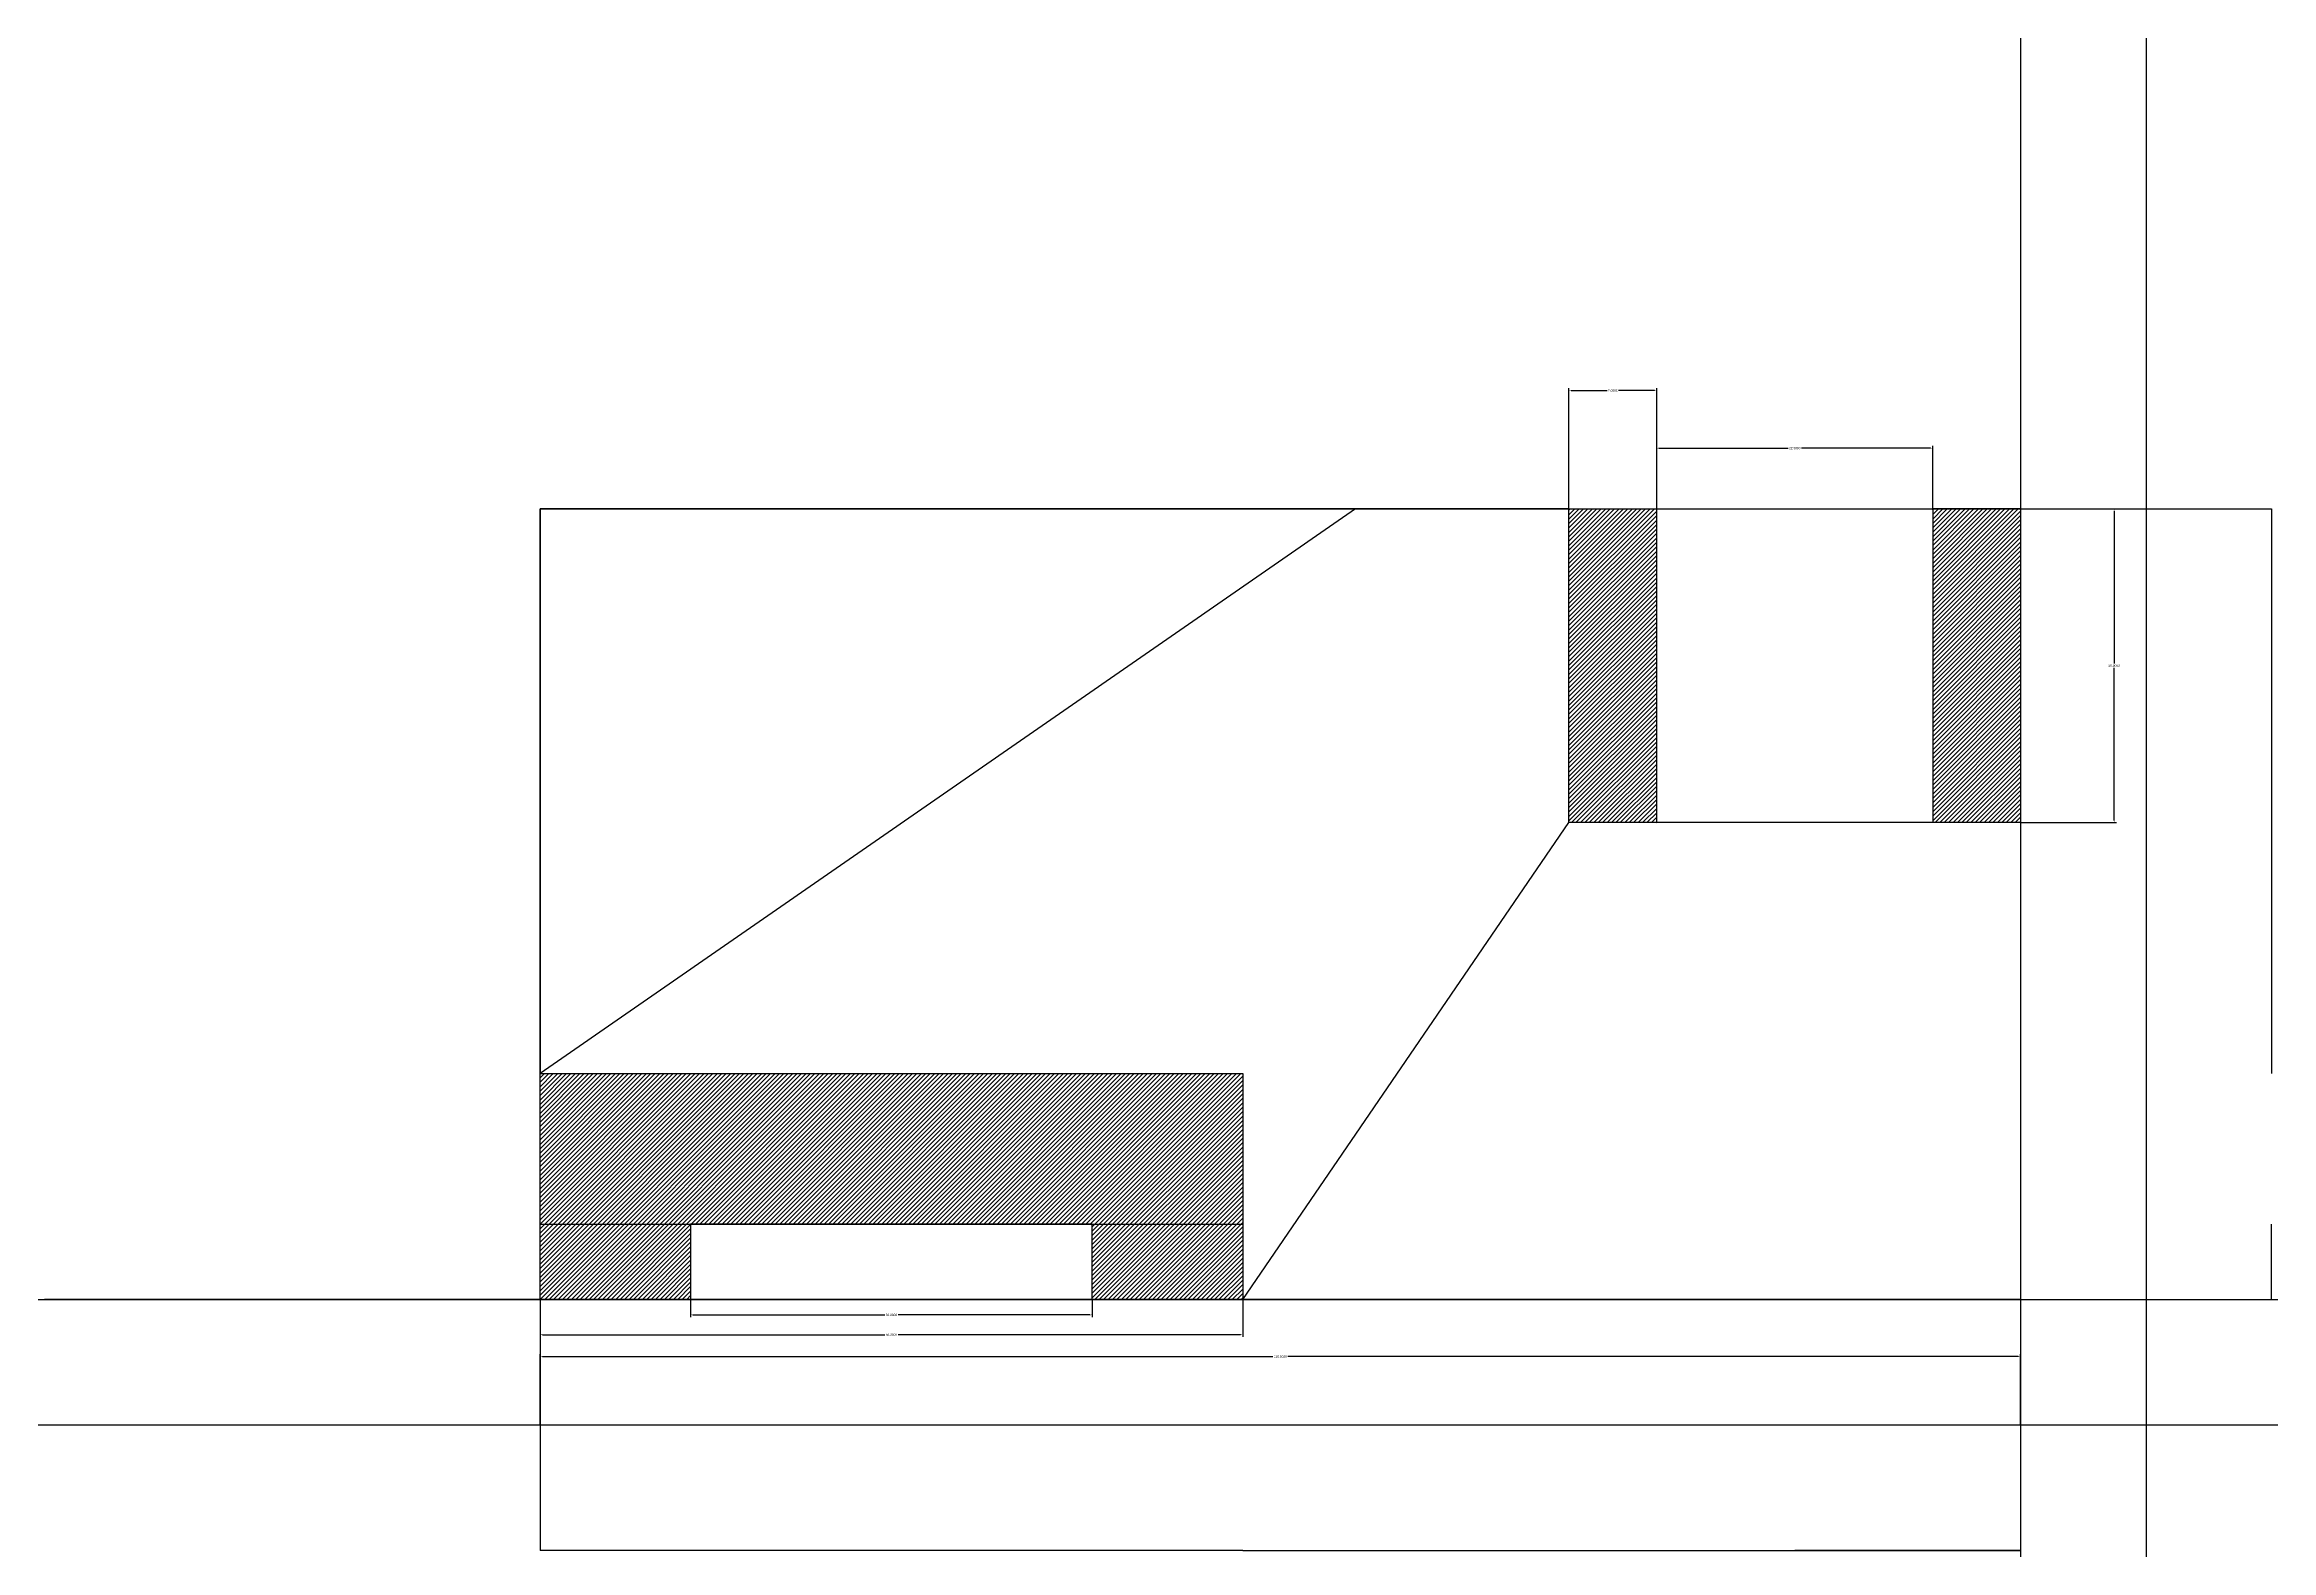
# Model space of a CAD drawing. Header units: inches. Extents: x 0 to 580, y 0 to 420.
# Drawn here: x 122.5 to 300, y 200 to 320 of the extents above; entities that cross this region are included whole.
import ezdxf

# ---------------------------------------------------------------- set-up
doc = ezdxf.new("R2010")
doc.units = ezdxf.units.IN
doc.header["$MEASUREMENT"] = 0
doc.styles.get("Standard").update_dxf_attribs({"font": 'arial.ttf'})
doc.dimstyles.get("Standard").update_dxf_attribs({"dimtxt": 0.18, "dimasz": 0.18, "dimexe": 0.18, "dimexo": 0.0625, "dimgap": 0.09, "dimtad": 0, "dimtih": 1, "dimtoh": 1, "dimdec": 4, "dimzin": 0, "dimdsep": 46, "dimtxsty": 'Standard', "dimcen": 0.09, "dimadec": 0, "dimazin": 0, "dimtfac": 1, "dimtdec": 4, "dimtofl": 0, "dimtmove": 0, "dimatfit": 3, "dimfxl": 1, "dimtolj": 1, "dimtzin": 0, "dimarcsym": 0})

# ---------------------------------------------------------------- blocks, each defined once
blk = doc.blocks.new('*D2')
at = {"color": 0, "lineweight": -2, "transparency": 16777216}
for p, q in [((162, 210.06), (162, 215.63)), ((162.18, 215.45), (220.41, 215.45)), ((279.82, 215.45), (221.59, 215.45)), ((280, 210.06), (280, 215.63))]:
    blk.add_line(p, q, dxfattribs=at)
at = {"color": 0, "transparency": 16777216}
for points in [[(162.18, 215.48), (162.18, 215.42), (162, 215.45)], [(279.82, 215.48), (279.82, 215.42), (280, 215.45)]]:
    blk.add_solid(points, dxfattribs=at)
at = {"layer": 'Defpoints', "color": 0, "transparency": 16777216}
for p in [(280, 215.45), (162, 210), (280, 210)]:
    blk.add_point(p, dxfattribs=at)
at = {"color": 0, "transparency": 16777216, "insert": (221, 215.45), "char_height": 0.18, "attachment_point": 5}
blk.add_mtext('\\A1;118.0000', dxfattribs=at)
blk = doc.blocks.new('*D8')
at = {"color": 0, "lineweight": -2, "transparency": 16777216}
for p, q in [((251, 283.06), (251, 288.02)), ((251.18, 287.84), (261.47, 287.84)), ((272.82, 287.84), (262.53, 287.84)), ((273, 283.06), (273, 288.02))]:
    blk.add_line(p, q, dxfattribs=at)
at = {"color": 0, "transparency": 16777216}
for points in [[(251.18, 287.87), (251.18, 287.81), (251, 287.84)], [(272.82, 287.87), (272.82, 287.81), (273, 287.84)]]:
    blk.add_solid(points, dxfattribs=at)
at = {"layer": 'Defpoints', "color": 0, "transparency": 16777216}
for p in [(273, 287.84), (251, 283), (273, 283)]:
    blk.add_point(p, dxfattribs=at)
at = {"color": 0, "transparency": 16777216, "insert": (262, 287.84), "char_height": 0.18, "attachment_point": 5}
blk.add_mtext('\\A1;22.0000', dxfattribs=at)
blk = doc.blocks.new('*D9')
at = {"color": 0, "lineweight": -2, "transparency": 16777216}
for p, q in [((244, 283.06), (244, 292.61)), ((244.18, 292.43), (247.04, 292.43)), ((250.82, 292.43), (247.96, 292.43)), ((251, 283.06), (251, 292.61))]:
    blk.add_line(p, q, dxfattribs=at)
at = {"color": 0, "transparency": 16777216}
for points in [[(244.18, 292.46), (244.18, 292.4), (244, 292.43)], [(250.82, 292.46), (250.82, 292.4), (251, 292.43)]]:
    blk.add_solid(points, dxfattribs=at)
at = {"layer": 'Defpoints', "color": 0, "transparency": 16777216}
for p in [(251, 292.43), (244, 283), (251, 283)]:
    blk.add_point(p, dxfattribs=at)
at = {"color": 0, "transparency": 16777216, "insert": (247.5, 292.43), "char_height": 0.18, "attachment_point": 5}
blk.add_mtext('\\A1;7.0000', dxfattribs=at)
blk = doc.blocks.new('*D14')
at = {"color": 0, "lineweight": -2, "transparency": 16777216}
for p, q in [((162, 219.94), (162, 217.01)), ((218, 219.94), (218, 217.01)), ((162.18, 217.19), (189.47, 217.19)), ((217.82, 217.19), (190.53, 217.19))]:
    blk.add_line(p, q, dxfattribs=at)
at = {"color": 0, "transparency": 16777216}
for points in [[(162.18, 217.22), (162.18, 217.16), (162, 217.19)], [(217.82, 217.22), (217.82, 217.16), (218, 217.19)]]:
    blk.add_solid(points, dxfattribs=at)
at = {"layer": 'Defpoints', "color": 0, "transparency": 16777216}
for p in [(162, 220), (218, 220), (218, 217.19)]:
    blk.add_point(p, dxfattribs=at)
at = {"color": 0, "transparency": 16777216, "insert": (190, 217.19), "char_height": 0.18, "attachment_point": 5}
blk.add_mtext('\\A1;56.0000', dxfattribs=at)
blk = doc.blocks.new('*D15')
at = {"color": 0, "lineweight": -2, "transparency": 16777216}
for p, q in [((174, 219.94), (174, 218.59)), ((174.18, 218.77), (189.47, 218.77)), ((205.82, 218.77), (190.53, 218.77)), ((206, 219.94), (206, 218.59))]:
    blk.add_line(p, q, dxfattribs=at)
at = {"color": 0, "transparency": 16777216}
for points in [[(174.18, 218.8), (174.18, 218.74), (174, 218.77)], [(205.82, 218.8), (205.82, 218.74), (206, 218.77)]]:
    blk.add_solid(points, dxfattribs=at)
at = {"layer": 'Defpoints', "color": 0, "transparency": 16777216}
for p in [(174, 220), (206, 220), (206, 218.77)]:
    blk.add_point(p, dxfattribs=at)
at = {"color": 0, "transparency": 16777216, "insert": (190, 218.77), "char_height": 0.18, "attachment_point": 5}
blk.add_mtext('\\A1;32.0000', dxfattribs=at)
blk = doc.blocks.new('*D17')
at = {"color": 0, "lineweight": -2, "transparency": 16777216}
for p, q in [((280.06, 283), (287.64, 283)), ((287.46, 282.82), (287.46, 270.68)), ((287.46, 258.18), (287.46, 270.32)), ((280.06, 258), (287.64, 258))]:
    blk.add_line(p, q, dxfattribs=at)
at = {"color": 0, "transparency": 16777216}
for points in [[(287.43, 282.82), (287.49, 282.82), (287.46, 283)], [(287.43, 258.18), (287.49, 258.18), (287.46, 258)]]:
    blk.add_solid(points, dxfattribs=at)
at = {"layer": 'Defpoints', "color": 0, "transparency": 16777216}
for p in [(280, 283), (280, 258), (287.46, 258)]:
    blk.add_point(p, dxfattribs=at)
at = {"color": 0, "transparency": 16777216, "insert": (287.46, 270.5), "char_height": 0.18, "attachment_point": 5}
blk.add_mtext('\\A1;25.0000', dxfattribs=at)

msp = doc.modelspace()

# ---------------------------------------------------------------- hatches: boundary and pattern name
h = msp.add_hatch()
h.set_pattern_fill('ANSI31', color=256, scale=2)
h.paths.add_polyline_path([(251, 283), (244, 283), (244, 258), (251, 258)])
h.paths.add_polyline_path([(280, 283), (273, 283), (273, 258), (280, 258)])
h.paths.add_polyline_path([(218, 238), (162, 238), (162, 226), (218, 226)])
h.paths.add_polyline_path([(218, 226), (206, 226), (206, 220), (218, 220)])
h.paths.add_polyline_path([(174, 226), (162, 226), (162, 220), (174, 220)])

# ---------------------------------------------------------------- linework, layer by layer
for p, q in [((280, 420), (280, 0)), ((290, 420), (290, 0)), ((280, 320), (280, 220)), ((162, 220), (162, 283)), ((162, 283), (280, 283)), ((227, 283), (162, 238)), ((227, 283), (162, 283)), ((162, 283), (227, 283)), ((244, 283), (227, 283)), ((244, 258), (244, 283)), ((251, 258), (251, 283)), ((280, 283), (273, 283)), ((273, 283), (273, 258)), ((280, 283), (280, 220)), ((280, 283), (300, 283)), ((280, 283), (280, 258)), ((218, 220), (244, 258)), ((280, 258), (244, 258)), ((273, 258), (251, 258)), ((162, 220), (162, 238)), ((162, 238), (218, 238)), ((218, 238), (218, 220)), ((162, 220), (162, 226)), ((162, 226), (218, 226)), ((206, 226), (174, 226)), ((174, 226), (174, 220)), ((206, 220), (206, 226)), ((300, 220), (300, 226)), ((300, 220), (300, 226)), ((0, 220), (580, 220)), ((0, 220), (580, 220)), ((280, 220), (122.5, 220)), ((280, 220), (162, 220)), ((162, 220), (162, 200)), ((218, 220), (206, 220)), ((0, 210), (580, 210)), ((218, 200), (162, 200)), ((280, 200), (262, 200))]:
    msp.add_line(p, q)
at = {"color": 177, "true_color": 0x293189}
for p, q in [((162, 283), (227, 283)), ((162, 283), (162, 238)), ((300, 283), (300, 238)), ((174, 220), (206, 220)), ((218, 200), (280, 200))]:
    msp.add_line(p, q, dxfattribs=at)

# ---------------------------------------------------------------- dimensions: what is measured, and where the dimension line sits
for base, p1, p2, picture, middle in [((251, 292.43497), (244, 283), (251, 283), '*D9', (247.5, 292.43497)), ((273, 287.83922), (251, 283), (273, 283), '*D8', (262, 287.83922)), ((218, 217.18758), (162, 220), (218, 220), '*D14', (190, 217.18758)), ((206, 218.77108), (174, 220), (206, 220), '*D15', (190, 218.77108)), ((280, 215.45225), (162, 210), (280, 210), '*D2', (221, 215.45225))]:
    dim = msp.add_linear_dim(base=base, p1=p1, p2=p2, dimstyle='Standard')
    dim.commit()
    dim.dimension.update_dxf_attribs({"geometry": picture, "text_midpoint": middle})
dim = msp.add_linear_dim(base=(287.45698, 258), p1=(280, 283), p2=(280, 258), angle=90, dimstyle='Standard')
dim.commit()
dim.dimension.update_dxf_attribs({"geometry": '*D17', "text_midpoint": (287.45698, 270.5)})

doc.saveas('drawing.dxf')
